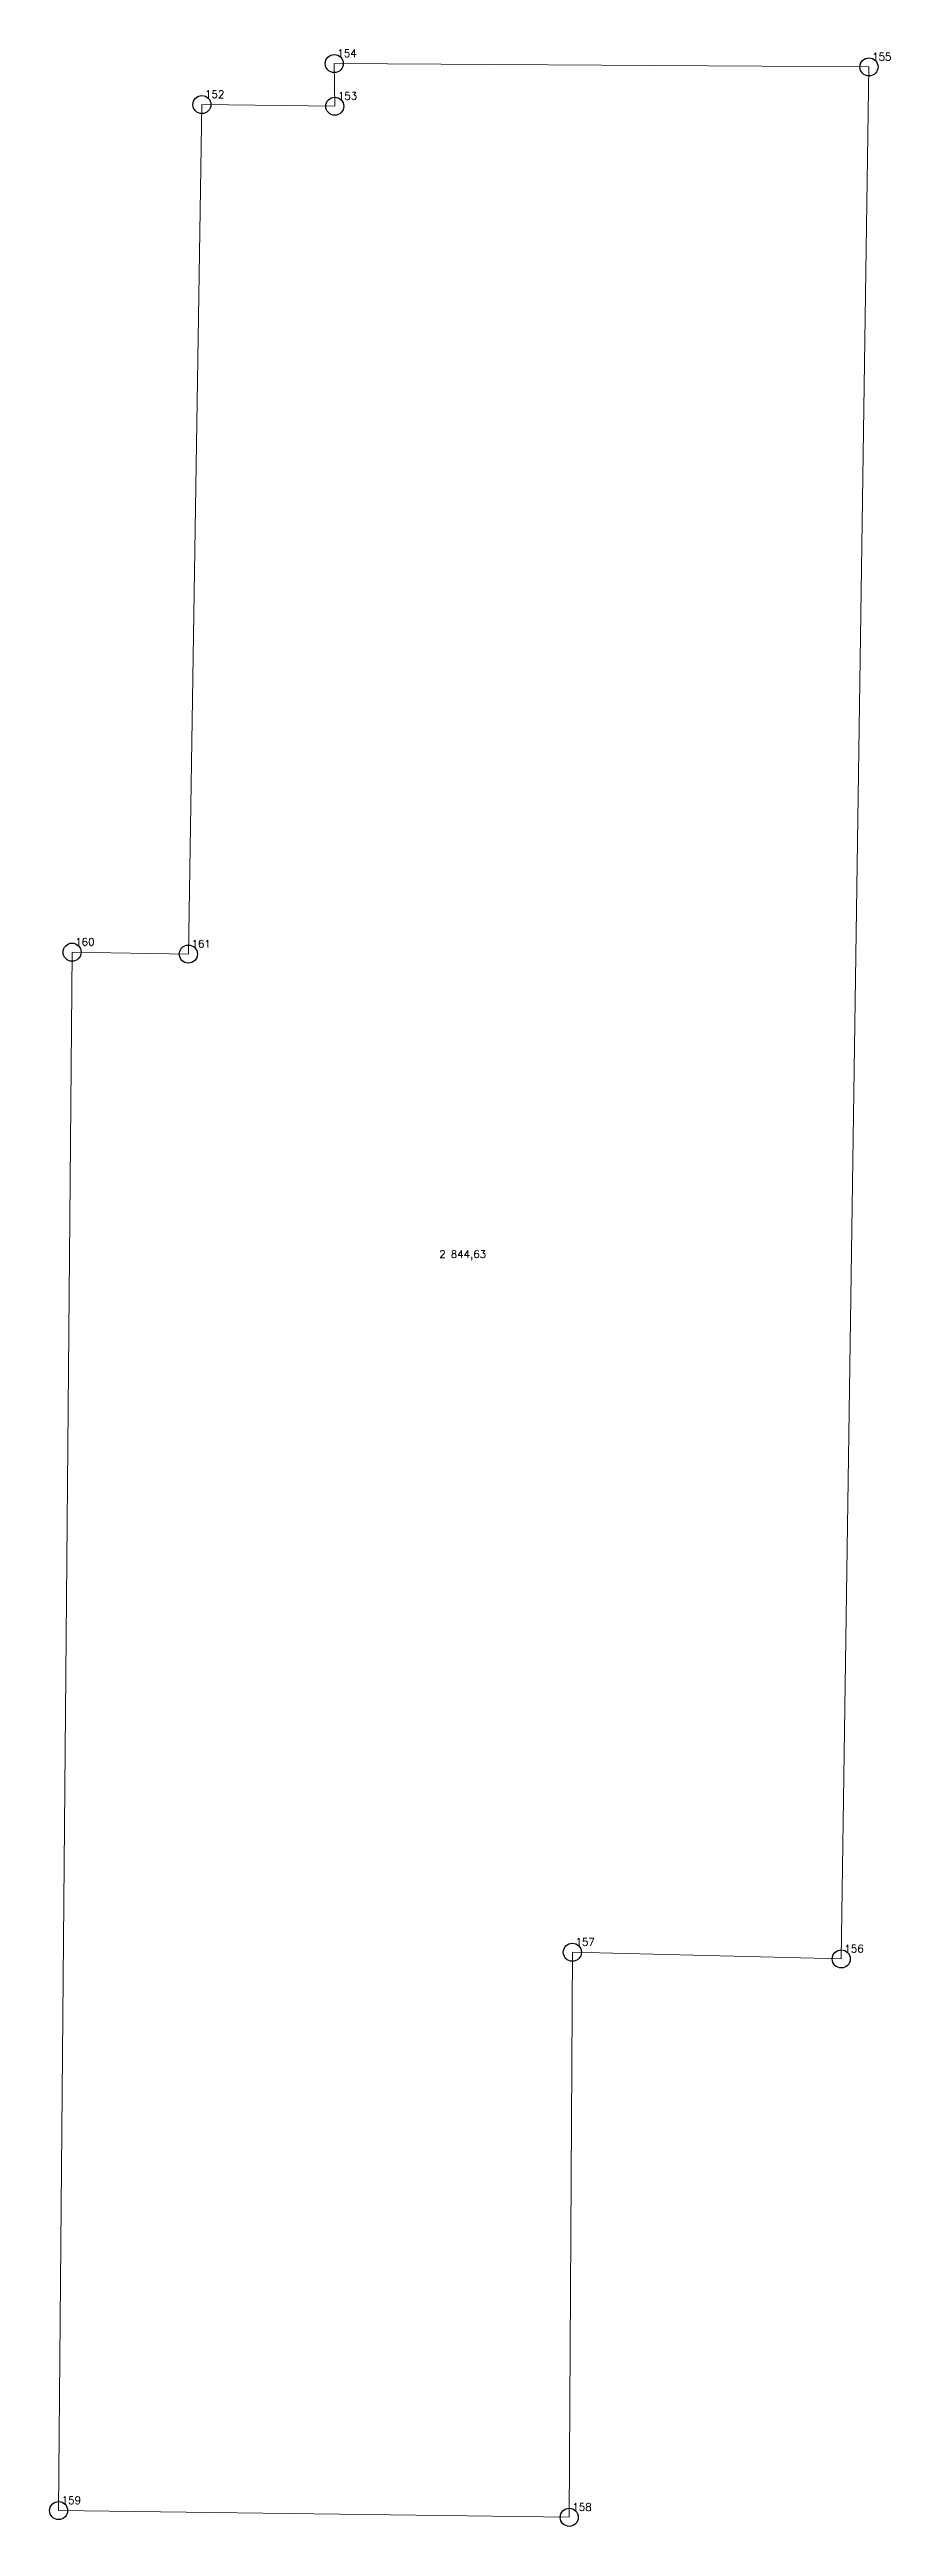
# Model space of a CAD drawing. Extents: x 1391578 to 1399811, y 355675 to 360827.
# Drawn here: x 1394716.1 to 1394751, y 358864.4 to 358967.1 of the extents above; entities that cross this region are included whole.
import ezdxf

# ---------------------------------------------------------------- set-up
doc = ezdxf.new("R2010")
doc.units = 0
doc.header["$PDMODE"] = 33
doc.header["$PDSIZE"] = 0.75
doc.layers.add('6 - утвержденные границы территорий окн', color=7, linetype='Continuous')
doc.styles.get("Standard").update_dxf_attribs({"font": 'simplex.shx'})

msp = doc.modelspace()

# ---------------------------------------------------------------- texts
at = {"layer": '6 - утвержденные границы территорий окн', "color": 7}
for s, p in [('154', (1394728.04, 358966.81)), ('155', (1394750.21, 358966.67)), ('152', (1394722.55, 358965.11)), ('153', (1394728.06, 358965.04)), ('160', (1394717.17, 358929.95)), ('161', (1394721.99, 358929.87)), ('2 844,63', (1394732.26, 358917)), ('157', (1394737.91, 358888.47)), ('156', (1394749.06, 358888.19)), ('159', (1394716.61, 358865.31)), ('158', (1394737.78, 358865.03))]:
    msp.add_text(s, height=0.311, dxfattribs=at).set_placement(p)

# ---------------------------------------------------------------- linework, layer by layer
at = {"layer": '6 - утвержденные границы территорий окн', "color": 7, "lineweight": 20}
msp.add_lwpolyline([(1394722.42, 358964.84), (1394727.93, 358964.77), (1394727.91, 358966.54), (1394750.08, 358966.4), (1394748.93, 358887.92), (1394737.78, 358888.2), (1394737.65, 358864.76), (1394716.48, 358865.04), (1394717.04, 358929.68), (1394721.86, 358929.6), (1394722.42, 358964.84)], close=True, dxfattribs=at)
at = {"layer": '6 - утвержденные границы территорий окн'}
for p in [(1394727.91, 358966.54), (1394750.08, 358966.4), (1394722.42, 358964.84), (1394727.93, 358964.77), (1394717.04, 358929.68), (1394721.86, 358929.6), (1394737.78, 358888.2), (1394748.93, 358887.92), (1394716.48, 358865.04), (1394737.65, 358864.76)]:
    msp.add_point(p, dxfattribs=at)

msp.set_redraw_order([(e.dxf.handle, doc.entitydb.next_handle()) for e in msp.query("TEXT MTEXT ATTDEF DIMENSION ARC_DIMENSION")])  # texts and dimensions are drawn at this point

doc.saveas('drawing.dxf')
